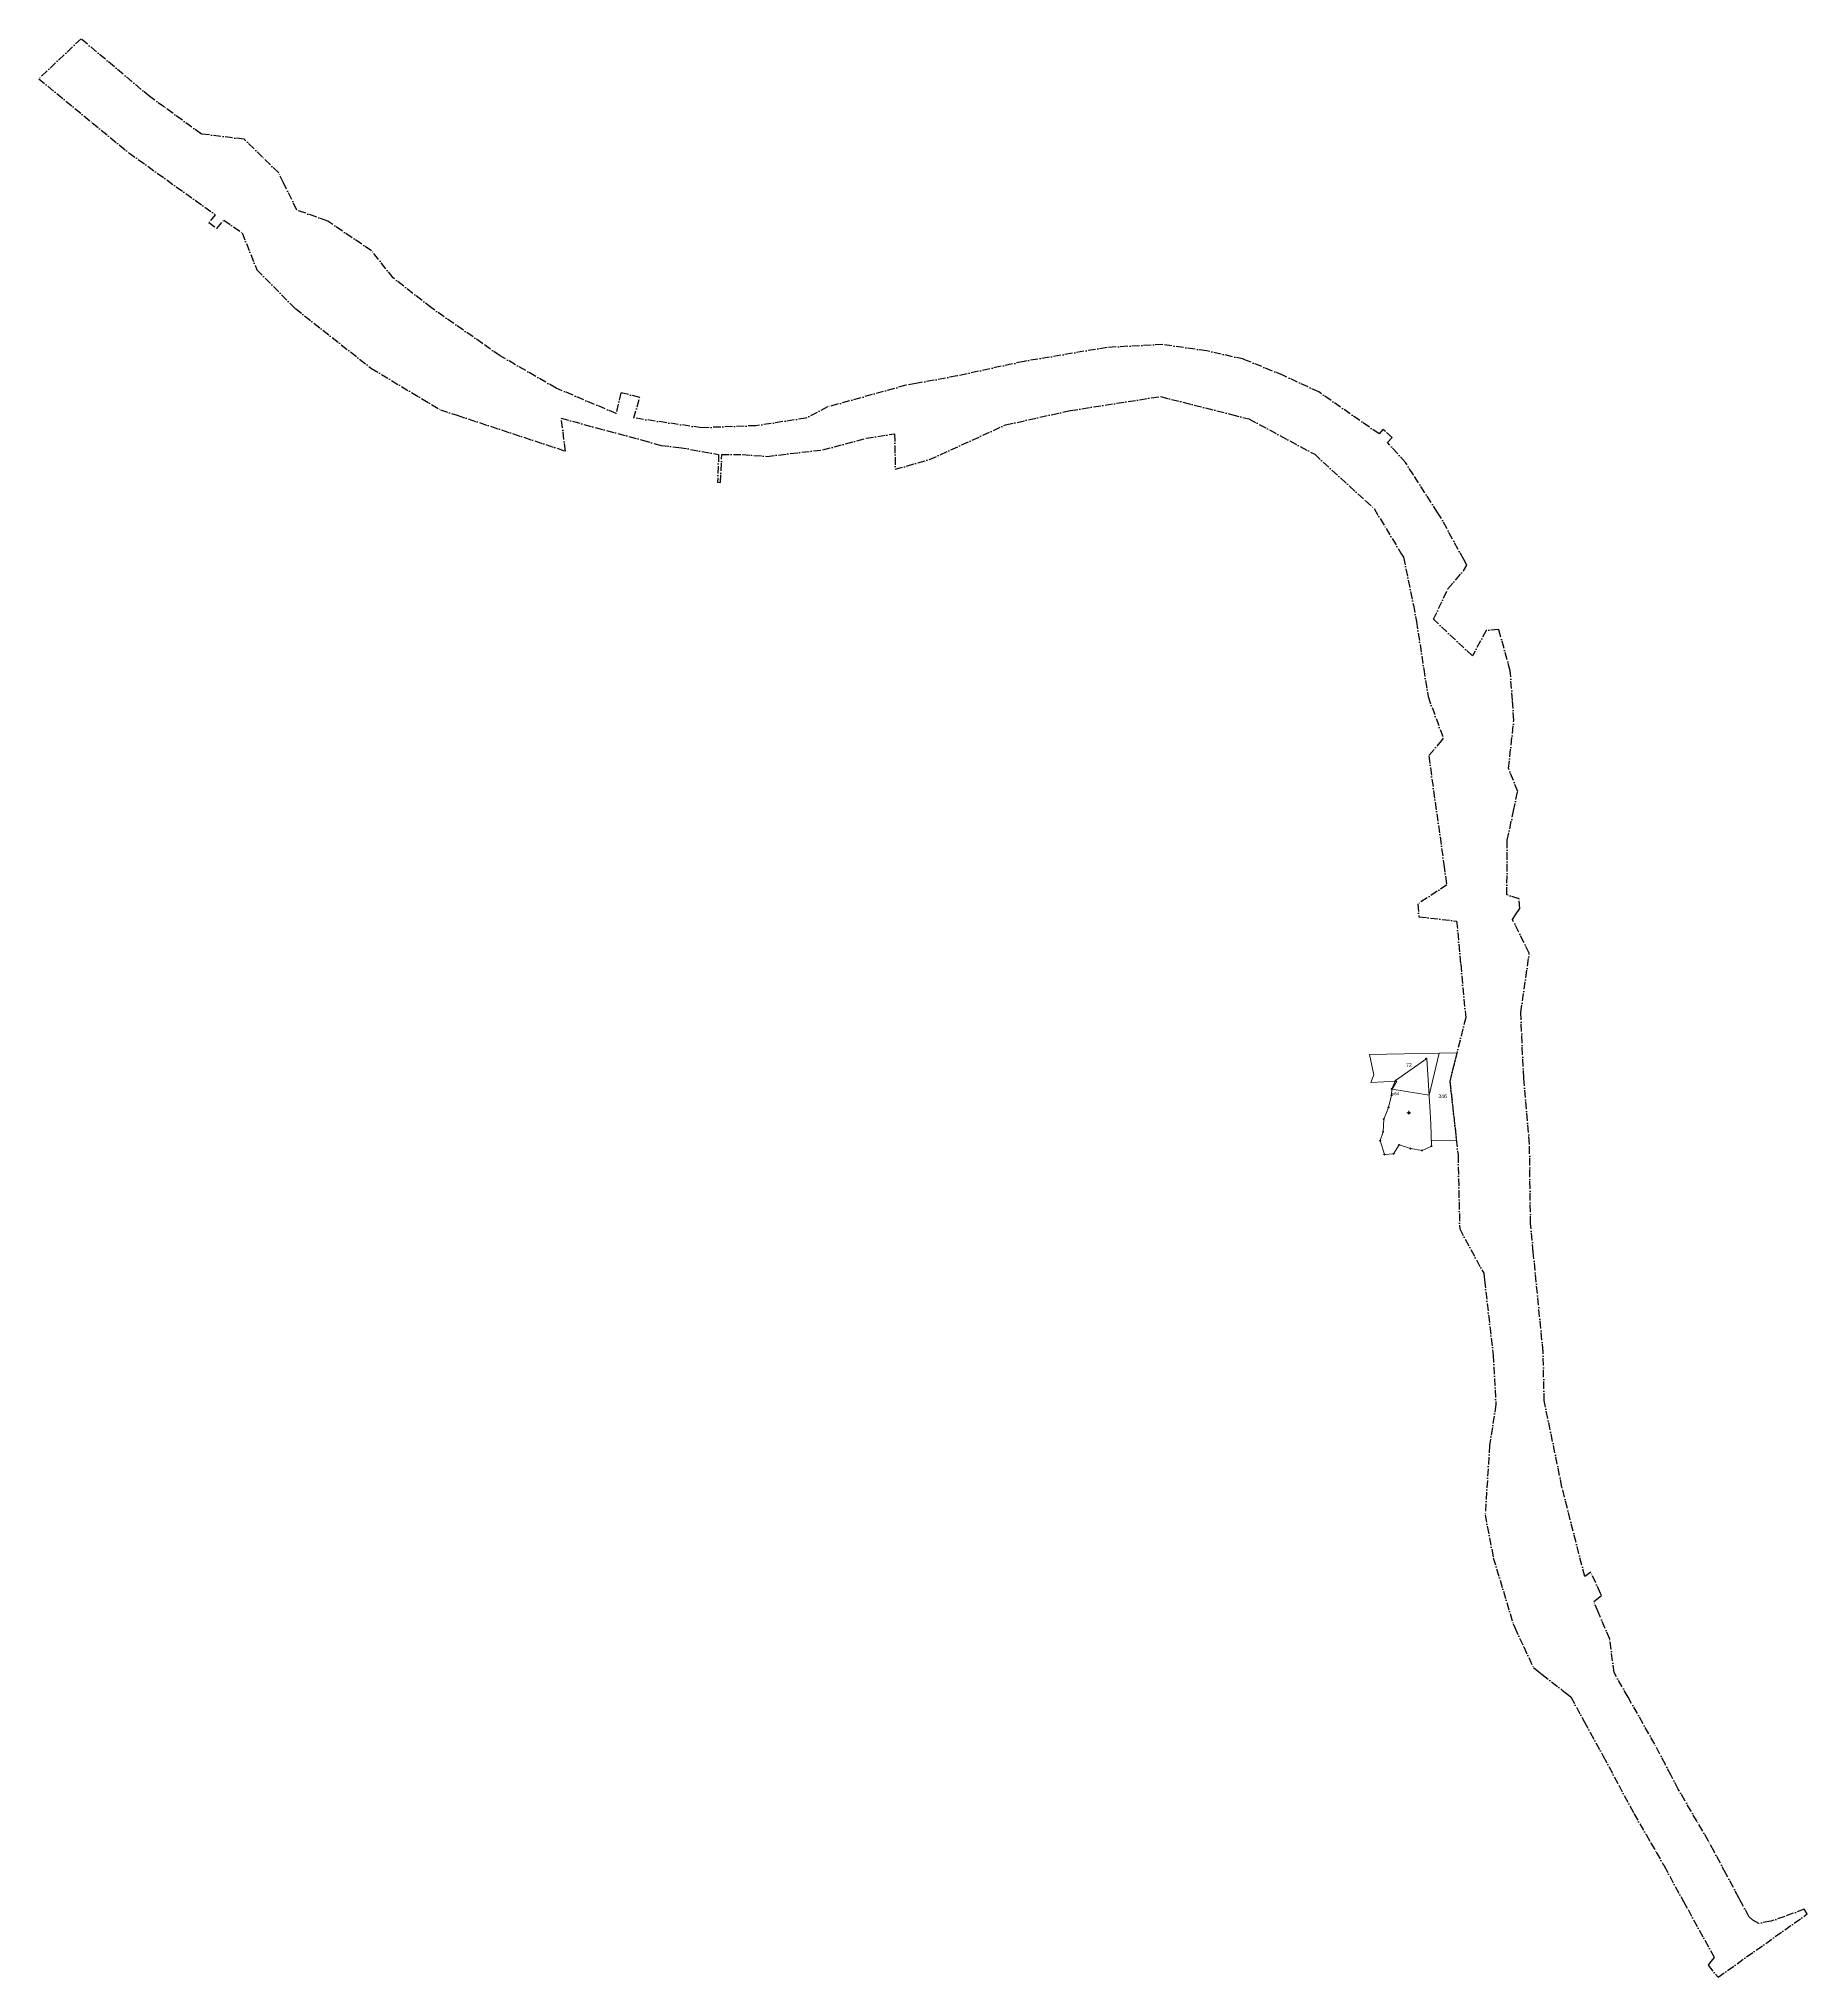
# Model space of a CAD drawing. Header units: metres. Extents: x 550508 to 551674, y 1839182 to 1840460.
import ezdxf
from ezdxf.enums import TextEntityAlignment as Align

# ---------------------------------------------------------------- set-up
doc = ezdxf.new("R2010")
doc.units = ezdxf.units.M
doc.header["$PDMODE"] = 32
doc.header["$PDSIZE"] = 0.5
doc.linetypes.add('DOT_DASHED', pattern=[7.7, 5, -1.2, 0.3, -1.2])
for name, color, linetype, lineweight in [('1', 7, 'Continuous', 13), ('10', 7, 'Continuous', 13), ('11', 7, 'Continuous', 13), ('30', 7, 'DOT_DASHED', 25)]:
    doc.layers.add(name, color=color, linetype=linetype, lineweight=lineweight)
doc.layers.add('7', color=7, linetype='Continuous')

msp = doc.modelspace()

# ---------------------------------------------------------------- hatches: boundary and pattern name
at = {"layer": '11'}
msp.add_hatch(color=256, dxfattribs=at).paths.add_polyline_path([(551411.62, 1839751.79, 1), (551411.32, 1839751.79, 1)])

# ---------------------------------------------------------------- linework, layer by layer
at = {"layer": '1'}
msp.add_lwpolyline([(551431.4, 1839791.15), (551424.88, 1839763.39), (551400.53, 1839767.4), (551403.58, 1839772.6), (551386.48, 1839771.7), (551388.39, 1839776.85), (551385.49, 1839790.12)], close=True, dxfattribs=at)
for points in [[(551424.88, 1839763.39), (551431.4, 1839791.15), (551443.25, 1839791.42)], [(551443.25, 1839791.42), (551438.57, 1839772.51), (551442.84, 1839733.82), (551426.34, 1839733.45)]]:
    msp.add_lwpolyline(points, dxfattribs=at)
at = {"layer": '10'}
msp.add_lwpolyline([(551426.44, 1839729.84), (551420.2, 1839726.94), (551412.66, 1839728.13), (551405.1, 1839730.64), (551401.34, 1839724.74), (551395.48, 1839724.32), (551392.55, 1839733.42), (551394.5, 1839739.25), (551394.91, 1839747.56), (551398.03, 1839755.36), (551400.08, 1839763.4), (551400.2, 1839767.62), (551402.8, 1839773), (551423.42, 1839787.65), (551425.55, 1839752.22), (551426.03, 1839744.28)], close=True, dxfattribs=at)
at = {"layer": '11'}
for p, q in [((551410.84, 1839751.79), (551410.22, 1839751.79)), ((551411.47, 1839753.04), (551411.47, 1839752.41)), ((551411.47, 1839751.16), (551411.47, 1839750.54)), ((551412.72, 1839751.79), (551412.09, 1839751.79))]:
    msp.add_line(p, q, dxfattribs=at)
msp.add_lwpolyline([(551411.47, 1839752.41), (551410.84, 1839751.79), (551411.47, 1839751.16), (551412.09, 1839751.79)], close=True, dxfattribs=at)
msp.add_circle((551411.47, 1839751.79), 0.15, dxfattribs=at)
at = {"layer": '30'}
for points in [[(550698.72, 1840339.71), (550678.36, 1840347.04), (550669.61, 1840364.95), (550666.4, 1840371.5), (550655.69, 1840382.02), (550643.66, 1840393.8), (550615.43, 1840397.18), (550591.03, 1840414.88), (550581.65, 1840421.68), (550536.1, 1840459.99), (550508.24, 1840433.6), (550543.49, 1840404.64), (550567.58, 1840384.86), (550624.6, 1840343.98), (550620.44, 1840338.91), (550625.71, 1840334.88), (550630.32, 1840340.46), (550642.27, 1840332.1), (550652.11, 1840307.63), (550677.41, 1840282.04), (550727.55, 1840242.61), (550773.03, 1840215.35), (550784.1, 1840211.69), (550855.4, 1840188.13), (550852.75, 1840209.74), (550906.33, 1840195.27), (550918.55, 1840191.79), (550930.25, 1840190.58), (550956.48, 1840185.94), (550955.76, 1840167.55), (550957.78, 1840167.36), (550958.48, 1840185.82), (550971.98, 1840185.85), (550988.32, 1840184.61), (551025.22, 1840188.98), (551053.72, 1840196.52), (551072.46, 1840199.5), (551072.93, 1840176.13), (551095.54, 1840182.55), (551145.69, 1840205.4), (551188.39, 1840214.84), (551247.67, 1840224.11), (551294.64, 1840212.23), (551306.01, 1840209.36), (551349.44, 1840185.98), (551372.24, 1840165.1), (551382.89, 1840155.35), (551388.55, 1840150.17), (551396.48, 1840137.08), (551406.3, 1840120.85), (551407.98, 1840118.08)], [(551674.15, 1839223.52), (551672.14, 1839226.73), (551659.33, 1839221.79), (551650.13, 1839218.68), (551642.28, 1839217.3), (551638.32, 1839219.34), (551635.72, 1839221.72), (551629.74, 1839232.89), (551629.09, 1839234.11), (551620.54, 1839250.09), (551612.75, 1839264.66), (551609.2, 1839271.29), (551609.11, 1839271.46), (551601.55, 1839284.41), (551597.61, 1839291.18), (551589.14, 1839305.68), (551585.04, 1839313.53), (551584.37, 1839314.81), (551580.62, 1839322), (551573.59, 1839335.46), (551569.79, 1839342.17), (551556.03, 1839366.46), (551546.85, 1839382.66), (551543.93, 1839404.69), (551537.64, 1839419.65), (551537.44, 1839420.12), (551536.37, 1839422.67), (551533.46, 1839429.59), (551537.32, 1839432.66), (551538.47, 1839433.57), (551537.89, 1839434.84), (551531.49, 1839448.84), (551527.46, 1839446.07), (551512.46, 1839504.96), (551500.73, 1839561.96), (551500.01, 1839594.2), (551493.55, 1839659.98), (551491.72, 1839678.58), (551491.07, 1839731.13), (551487.21, 1839774.56), (551485.3, 1839817.97), (551490.86, 1839857.05), (551479.83, 1839879.33), (551481.82, 1839882.3), (551484.63, 1839886.48), (551484.22, 1839892.81), (551476.11, 1839895.58), (551476.42, 1839931.55), (551480.54, 1839950.91), (551483.27, 1839963.7), (551477.22, 1839978.92), (551480.74, 1840010.77), (551479.78, 1840023.78), (551478.36, 1840043.13), (551470.85, 1840070.33), (551470.49, 1840070.46), (551462.47, 1840069.78), (551453.44, 1840053.08), (551427.71, 1840077.26), (551437.21, 1840097.23), (551447.52, 1840109.2), (551449.7, 1840112.9), (551447.72, 1840116.55), (551432.59, 1840144.3), (551430.46, 1840147.63), (551414.48, 1840172.5), (551409.31, 1840180.56), (551397.44, 1840193.76), (551400.55, 1840197.05), (551396.02, 1840200.92), (551394.36, 1840202.34), (551391.84, 1840199.51), (551352.1, 1840227.14), (551328.85, 1840238), (551302.73, 1840248.63), (551278.22, 1840254.26), (551249.32, 1840258.41), (551212.51, 1840256.45), (551157.83, 1840247.28), (551113.62, 1840237.67), (551086.46, 1840232.72), (551079.87, 1840231.53), (551028.24, 1840217.19), (551013.97, 1840209.81), (550980.9, 1840204.86), (550945.11, 1840203.5), (550900.49, 1840209.95), (550904.44, 1840223.45), (550891.91, 1840226.57), (550888.85, 1840212.9), (550849.28, 1840229.65), (550812.4, 1840250.96), (550800.83, 1840259.05), (550767.07, 1840282.63), (550741.88, 1840302.35), (550727.67, 1840320.23), (550698.72, 1840339.71)], [(551407.98, 1840118.08), (551414.47, 1840086.5), (551416.51, 1840075.76), (551421.37, 1840044.37), (551424.17, 1840026.23), (551434.21, 1839998.79), (551433.03, 1839997.35), (551424.62, 1839987.08), (551434.63, 1839915.4), (551436.5, 1839902.05), (551417.51, 1839889.51), (551418.07, 1839881.03), (551443.01, 1839878.23), (551445.68, 1839849.78), (551448.98, 1839814.54), (551438.57, 1839772.51), (551443.94, 1839723.78), (551445.03, 1839675.24), (551460.86, 1839645.99), (551461.39, 1839641.42), (551467.13, 1839592.05), (551468.92, 1839559.4), (551464.76, 1839532.45), (551461.81, 1839486.66), (551467.19, 1839458.39), (551480.26, 1839414.72), (551481.33, 1839412.4), (551487.26, 1839399.53), (551493.65, 1839385.9), (551497.15, 1839383.16), (551499.5, 1839381.32), (551512.51, 1839371.15), (551514.66, 1839369.47), (551518.25, 1839366.66), (551527.18, 1839350.32), (551531.09, 1839343.18), (551538.87, 1839328.94), (551539.68, 1839327.44), (551549.89, 1839308.4), (551559.93, 1839289.66), (551567.9, 1839275.79), (551570.85, 1839270.67), (551571.09, 1839270.24), (551574.61, 1839264.12), (551579.27, 1839256.02), (551579.77, 1839255.14), (551592.65, 1839231.66), (551595.55, 1839226.38), (551612.87, 1839194.81), (551609.81, 1839190.94), (551608.83, 1839189.69), (551615.39, 1839181.76), (551674.15, 1839223.52)]]:
    msp.add_lwpolyline(points, dxfattribs=at)
at = {"layer": '7'}
for p in [(551422.96, 1839787.63), (551402.8, 1839773), (551400.08, 1839763.41), (551400.2, 1839767.62), (551394.91, 1839747.56), (551398.03, 1839755.36), (551392.55, 1839733.42), (551394.5, 1839739.25), (551405.1, 1839730.64), (551395.48, 1839724.32), (551401.34, 1839724.73), (551412.66, 1839728.13), (551420.2, 1839726.94), (551426.44, 1839729.84)]:
    msp.add_point(p, dxfattribs=at)

# ---------------------------------------------------------------- texts
at = {"layer": '1', "width": 0.85}
for s, p in [('72', (551411.56, 1839781.99)), ('346', (551433.8, 1839761.46))]:
    msp.add_text(s, height=2.5, dxfattribs=at).set_placement(p, align=Align.CENTER)
at = {"layer": '10', "width": 1.25}
msp.add_text('p84', height=1.8, dxfattribs=at).set_placement((551400.08, 1839763.4))

doc.saveas('drawing.dxf')
